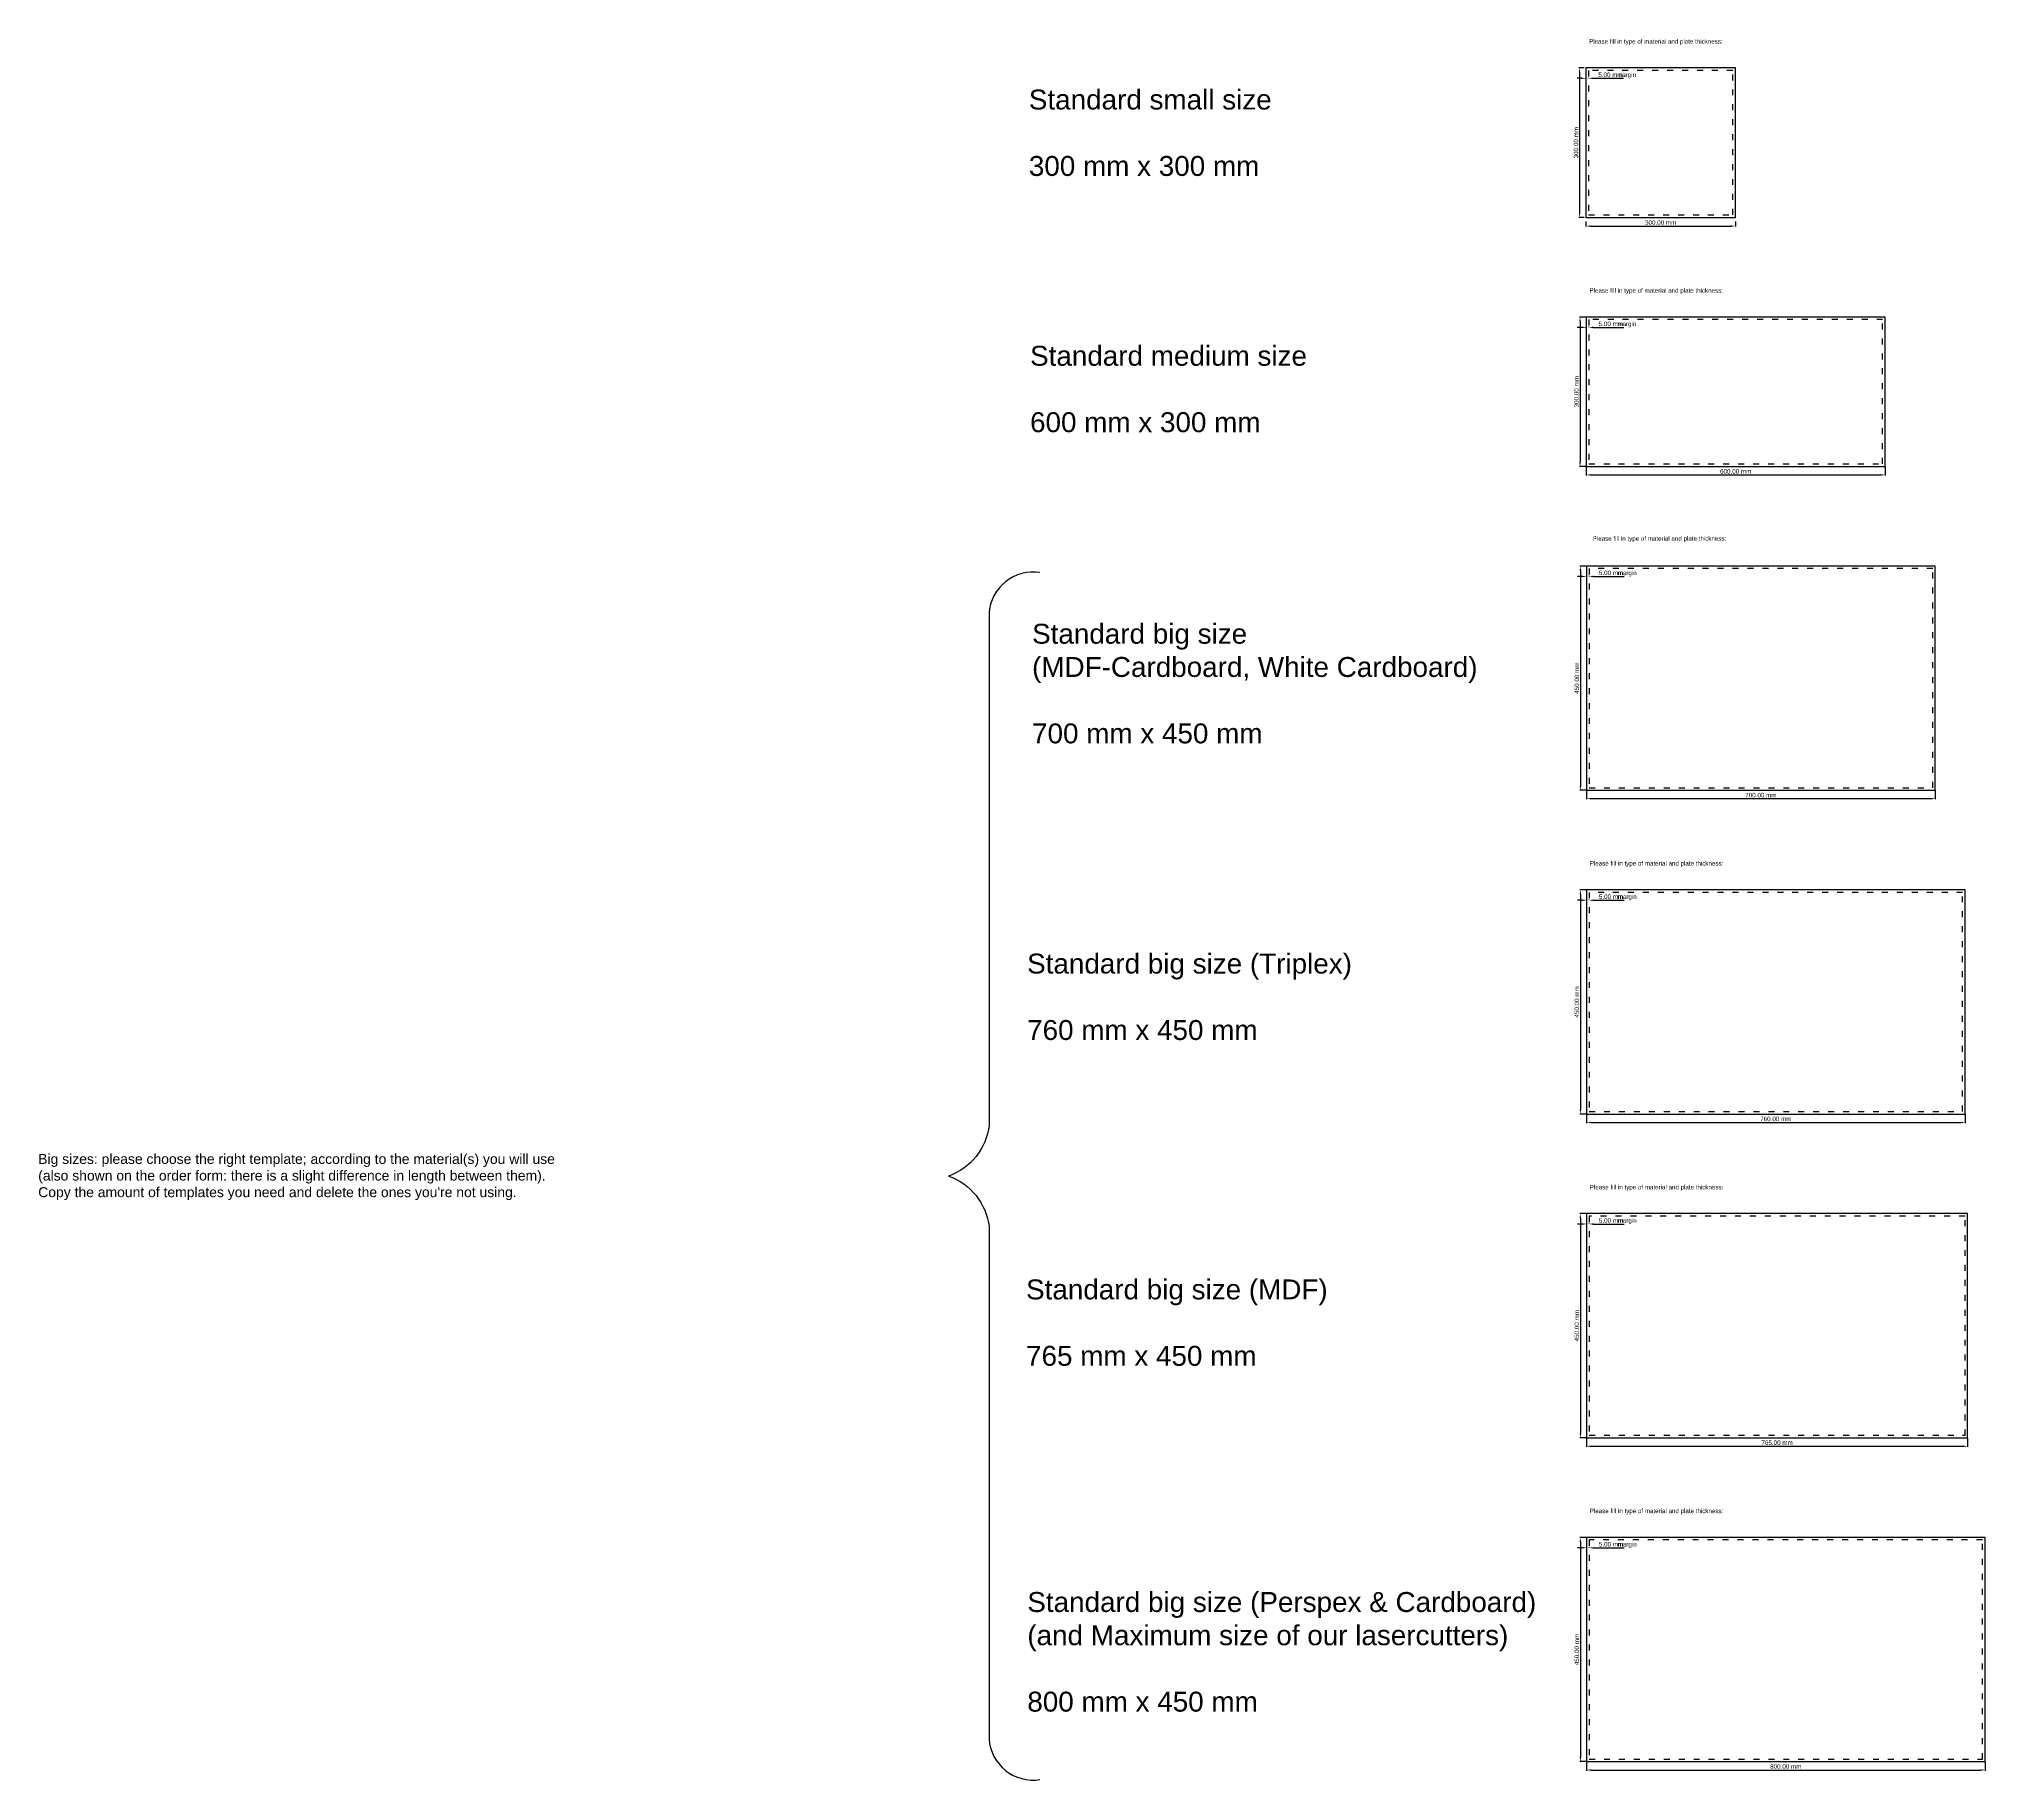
# Model space of a CAD drawing. Header units: millimetres. Extents: x 1134 to 5129, y -2137 to 2987.
# Drawn here: x 1134 to 5041, y -2137 to 1358 of the extents above; entities that cross this region are included whole.
import ezdxf

# ---------------------------------------------------------------- set-up
doc = ezdxf.new("R2010")
doc.units = ezdxf.units.MM
doc.linetypes.add('ACAD_ISO03W100', pattern=[30, 12, -18])
doc.layers.add('layout', color=3, linetype='Continuous', true_color=0x00ff00)
doc.styles.add('ARIAL', font='arial.ttf')
doc.dimstyles.new('ARIAL', dxfattribs={"dimtxt": 9, "dimasz": 9, "dimexe": 1.25, "dimexo": 0.625, "dimgap": 2.5, "dimtad": 1, "dimtoh": 1, "dimzin": 1, "dimdsep": 46, "dimtxsty": 'ARIAL', "dimcen": 2.5, "dimadec": 0, "dimazin": 0, "dimtfac": 1, "dimtdec": 4, "dimtix": 1, "dimtofl": 0, "dimtmove": 1, "dimatfit": 3, "dimfxl": 1, "dimtolj": 1, "dimtzin": 1, "dimarcsym": 0})

# ---------------------------------------------------------------- blocks, each defined once
blk = doc.blocks.new('*D9')
at = {"layer": 'Defpoints', "color": 0, "transparency": 16777216}
for p in [(4240.6, -150), (4940.6, -150), (4940.6, -166.9)]:
    blk.add_point(p, dxfattribs=at)
at = {"layer": 'layout', "color": 0, "lineweight": -2, "transparency": 16777216}
for p, q in [((4240.6, -150.6), (4240.6, -168.2)), ((4940.6, -150.6), (4940.6, -168.2)), ((4249.6, -166.9), (4931.6, -166.9))]:
    blk.add_line(p, q, dxfattribs=at)
at = {"layer": 'layout', "color": 0, "transparency": 16777216}
for points in [[(4249.6, -165.4), (4249.6, -168.4), (4240.6, -166.9)], [(4931.6, -168.4), (4931.6, -165.4), (4940.6, -166.9)]]:
    blk.add_solid(points, dxfattribs=at)
at = {"layer": 'layout', "color": 0, "transparency": 16777216, "insert": (4590.6, -159.8), "char_height": 9, "attachment_point": 5, "style": 'ARIAL'}
blk.add_mtext('\\A1;700.00 mm', dxfattribs=at)
blk = doc.blocks.new('*D10')
at = {"layer": 'Defpoints', "color": 0, "transparency": 16777216}
for p in [(4240.6, 300), (4228.1, -150), (4240.6, -150)]:
    blk.add_point(p, dxfattribs=at)
at = {"layer": 'layout', "color": 0, "lineweight": -2, "transparency": 16777216}
for p, q in [((4240, 300), (4226.9, 300)), ((4228.1, 291), (4228.1, -141)), ((4240, -150), (4226.9, -150))]:
    blk.add_line(p, q, dxfattribs=at)
at = {"layer": 'layout', "color": 0, "transparency": 16777216}
for points in [[(4229.6, 291), (4226.6, 291), (4228.1, 300)], [(4226.6, -141), (4229.6, -141), (4228.1, -150)]]:
    blk.add_solid(points, dxfattribs=at)
at = {"layer": 'layout', "color": 0, "transparency": 16777216, "insert": (4221, 75), "char_height": 9, "attachment_point": 5, "rotation": 90, "style": 'ARIAL'}
blk.add_mtext('\\A1;450.00 mm', dxfattribs=at)
blk = doc.blocks.new('*D11')
at = {"layer": 'Defpoints', "color": 0, "transparency": 16777216}
for p in [(4240.6, 279.1), (4245.6, 279.2), (4245.6, 279.1)]:
    blk.add_point(p, dxfattribs=at)
at = {"layer": 'layout', "color": 0, "lineweight": -2, "transparency": 16777216}
for p, q in [((4231.6, 279.2), (4222.6, 279.2)), ((4240.6, 279.8), (4240.6, 280.4)), ((4245.6, 279.8), (4245.6, 280.4)), ((4254.6, 279.2), (4316.2, 279.2))]:
    blk.add_line(p, q, dxfattribs=at)
at = {"layer": 'layout', "color": 0, "transparency": 16777216}
for points in [[(4231.6, 277.7), (4231.6, 280.7), (4240.6, 279.2)], [(4254.6, 280.7), (4254.6, 277.7), (4245.6, 279.2)]]:
    blk.add_solid(points, dxfattribs=at)
at = {"layer": 'layout', "color": 0, "transparency": 16777216, "insert": (4289.9, 286.3), "char_height": 9, "attachment_point": 5, "style": 'ARIAL'}
blk.add_mtext('\\A1;5.00 mm', dxfattribs=at)
blk = doc.blocks.new('*D12')
at = {"layer": 'Defpoints', "color": 0, "transparency": 16777216}
for p in [(4240.6, 279.1), (4245.6, 279.2), (4245.6, 279.1)]:
    blk.add_point(p, dxfattribs=at)
at = {"layer": 'layout', "color": 0, "lineweight": -2, "transparency": 16777216}
for p, q in [((4231.6, 279.2), (4222.6, 279.2)), ((4240.6, 279.8), (4240.6, 280.4)), ((4245.6, 279.8), (4245.6, 280.4)), ((4254.6, 279.2), (4316.2, 279.2))]:
    blk.add_line(p, q, dxfattribs=at)
at = {"layer": 'layout', "color": 0, "transparency": 16777216}
for points in [[(4231.6, 277.7), (4231.6, 280.7), (4240.6, 279.2)], [(4254.6, 280.7), (4254.6, 277.7), (4245.6, 279.2)]]:
    blk.add_solid(points, dxfattribs=at)
at = {"layer": 'layout', "color": 0, "transparency": 16777216, "insert": (4289.9, 286.3), "char_height": 9, "attachment_point": 5, "style": 'ARIAL'}
blk.add_mtext('\\A1;5.00 mm', dxfattribs=at)
blk = doc.blocks.new('*D13')
at = {"layer": 'Defpoints', "color": 0, "transparency": 16777216}
for p in [(4240.6, -2100), (5040.6, -2100), (5040.6, -2116.9)]:
    blk.add_point(p, dxfattribs=at)
at = {"layer": 'layout', "color": 0, "lineweight": -2, "transparency": 16777216}
for p, q in [((4240.6, -2100.6), (4240.6, -2118.2)), ((5040.6, -2100.6), (5040.6, -2118.2)), ((4249.6, -2116.9), (5031.6, -2116.9))]:
    blk.add_line(p, q, dxfattribs=at)
at = {"layer": 'layout', "color": 0, "transparency": 16777216}
for points in [[(4249.6, -2115.4), (4249.6, -2118.4), (4240.6, -2116.9)], [(5031.6, -2118.4), (5031.6, -2115.4), (5040.6, -2116.9)]]:
    blk.add_solid(points, dxfattribs=at)
at = {"layer": 'layout', "color": 0, "transparency": 16777216, "insert": (4640.6, -2109.8), "char_height": 9, "attachment_point": 5, "style": 'ARIAL'}
blk.add_mtext('\\A1;800.00 mm', dxfattribs=at)
blk = doc.blocks.new('*D14')
at = {"layer": 'Defpoints', "color": 0, "transparency": 16777216}
for p in [(4240.6, -1650), (4228.1, -2100), (4240.6, -2100)]:
    blk.add_point(p, dxfattribs=at)
at = {"layer": 'layout', "color": 0, "lineweight": -2, "transparency": 16777216}
for p, q in [((4240, -1650), (4226.9, -1650)), ((4228.1, -1659), (4228.1, -2091)), ((4240, -2100), (4226.9, -2100))]:
    blk.add_line(p, q, dxfattribs=at)
at = {"layer": 'layout', "color": 0, "transparency": 16777216}
for points in [[(4229.6, -1659), (4226.6, -1659), (4228.1, -1650)], [(4226.6, -2091), (4229.6, -2091), (4228.1, -2100)]]:
    blk.add_solid(points, dxfattribs=at)
at = {"layer": 'layout', "color": 0, "transparency": 16777216, "insert": (4221, -1875), "char_height": 9, "attachment_point": 5, "rotation": 90, "style": 'ARIAL'}
blk.add_mtext('\\A1;450.00 mm', dxfattribs=at)
blk = doc.blocks.new('*D15')
at = {"layer": 'Defpoints', "color": 0, "transparency": 16777216}
for p in [(4240.6, -1670.9), (4245.6, -1670.8), (4245.6, -1670.9)]:
    blk.add_point(p, dxfattribs=at)
at = {"layer": 'layout', "color": 0, "lineweight": -2, "transparency": 16777216}
for p, q in [((4231.6, -1670.8), (4222.6, -1670.8)), ((4240.6, -1670.2), (4240.6, -1669.6)), ((4245.6, -1670.2), (4245.6, -1669.6)), ((4254.6, -1670.8), (4316.2, -1670.8))]:
    blk.add_line(p, q, dxfattribs=at)
at = {"layer": 'layout', "color": 0, "transparency": 16777216}
for points in [[(4231.6, -1672.3), (4231.6, -1669.3), (4240.6, -1670.8)], [(4254.6, -1669.3), (4254.6, -1672.3), (4245.6, -1670.8)]]:
    blk.add_solid(points, dxfattribs=at)
at = {"layer": 'layout', "color": 0, "transparency": 16777216, "insert": (4289.9, -1663.7), "char_height": 9, "attachment_point": 5, "style": 'ARIAL'}
blk.add_mtext('\\A1;5.00 mm', dxfattribs=at)
blk = doc.blocks.new('*D16')
at = {"layer": 'Defpoints', "color": 0, "transparency": 16777216}
for p in [(4240.6, -1670.9), (4245.6, -1670.8), (4245.6, -1670.9)]:
    blk.add_point(p, dxfattribs=at)
at = {"layer": 'layout', "color": 0, "lineweight": -2, "transparency": 16777216}
for p, q in [((4231.6, -1670.8), (4222.6, -1670.8)), ((4240.6, -1670.2), (4240.6, -1669.6)), ((4245.6, -1670.2), (4245.6, -1669.6)), ((4254.6, -1670.8), (4316.2, -1670.8))]:
    blk.add_line(p, q, dxfattribs=at)
at = {"layer": 'layout', "color": 0, "transparency": 16777216}
for points in [[(4231.6, -1672.3), (4231.6, -1669.3), (4240.6, -1670.8)], [(4254.6, -1669.3), (4254.6, -1672.3), (4245.6, -1670.8)]]:
    blk.add_solid(points, dxfattribs=at)
at = {"layer": 'layout', "color": 0, "transparency": 16777216, "insert": (4289.9, -1663.7), "char_height": 9, "attachment_point": 5, "style": 'ARIAL'}
blk.add_mtext('\\A1;5.00 mm', dxfattribs=at)
blk = doc.blocks.new('*D17')
at = {"layer": 'Defpoints', "color": 0, "transparency": 16777216}
for p in [(4240.6, -1450), (5005.6, -1450), (5005.6, -1466.9)]:
    blk.add_point(p, dxfattribs=at)
at = {"layer": 'layout', "color": 0, "lineweight": -2, "transparency": 16777216}
for p, q in [((4240.6, -1450.6), (4240.6, -1468.2)), ((4249.6, -1466.9), (4996.6, -1466.9)), ((5005.6, -1450.6), (5005.6, -1468.2))]:
    blk.add_line(p, q, dxfattribs=at)
at = {"layer": 'layout', "color": 0, "transparency": 16777216}
for points in [[(4249.6, -1465.4), (4249.6, -1468.4), (4240.6, -1466.9)], [(4996.6, -1468.4), (4996.6, -1465.4), (5005.6, -1466.9)]]:
    blk.add_solid(points, dxfattribs=at)
at = {"layer": 'layout', "color": 0, "transparency": 16777216, "insert": (4623.1, -1459.8), "char_height": 9, "attachment_point": 5, "style": 'ARIAL'}
blk.add_mtext('\\A1;765.00 mm', dxfattribs=at)
blk = doc.blocks.new('*D18')
at = {"layer": 'Defpoints', "color": 0, "transparency": 16777216}
for p in [(4240.6, -1000), (4228.1, -1450), (4240.6, -1450)]:
    blk.add_point(p, dxfattribs=at)
at = {"layer": 'layout', "color": 0, "lineweight": -2, "transparency": 16777216}
for p, q in [((4240, -1000), (4226.9, -1000)), ((4228.1, -1009), (4228.1, -1441)), ((4240, -1450), (4226.9, -1450))]:
    blk.add_line(p, q, dxfattribs=at)
at = {"layer": 'layout', "color": 0, "transparency": 16777216}
for points in [[(4229.6, -1009), (4226.6, -1009), (4228.1, -1000)], [(4226.6, -1441), (4229.6, -1441), (4228.1, -1450)]]:
    blk.add_solid(points, dxfattribs=at)
at = {"layer": 'layout', "color": 0, "transparency": 16777216, "insert": (4221, -1225), "char_height": 9, "attachment_point": 5, "rotation": 90, "style": 'ARIAL'}
blk.add_mtext('\\A1;450.00 mm', dxfattribs=at)
blk = doc.blocks.new('*D19')
at = {"layer": 'Defpoints', "color": 0, "transparency": 16777216}
for p in [(4240.6, -1020.9), (4245.6, -1020.8), (4245.6, -1020.9)]:
    blk.add_point(p, dxfattribs=at)
at = {"layer": 'layout', "color": 0, "lineweight": -2, "transparency": 16777216}
for p, q in [((4231.6, -1020.8), (4222.6, -1020.8)), ((4240.6, -1020.2), (4240.6, -1019.6)), ((4245.6, -1020.2), (4245.6, -1019.6)), ((4254.6, -1020.8), (4316.2, -1020.8))]:
    blk.add_line(p, q, dxfattribs=at)
at = {"layer": 'layout', "color": 0, "transparency": 16777216}
for points in [[(4231.6, -1022.3), (4231.6, -1019.3), (4240.6, -1020.8)], [(4254.6, -1019.3), (4254.6, -1022.3), (4245.6, -1020.8)]]:
    blk.add_solid(points, dxfattribs=at)
at = {"layer": 'layout', "color": 0, "transparency": 16777216, "insert": (4289.9, -1013.7), "char_height": 9, "attachment_point": 5, "style": 'ARIAL'}
blk.add_mtext('\\A1;5.00 mm', dxfattribs=at)
blk = doc.blocks.new('*D20')
at = {"layer": 'Defpoints', "color": 0, "transparency": 16777216}
for p in [(4240.6, -1020.9), (4245.6, -1020.8), (4245.6, -1020.9)]:
    blk.add_point(p, dxfattribs=at)
at = {"layer": 'layout', "color": 0, "lineweight": -2, "transparency": 16777216}
for p, q in [((4231.6, -1020.8), (4222.6, -1020.8)), ((4240.6, -1020.2), (4240.6, -1019.6)), ((4245.6, -1020.2), (4245.6, -1019.6)), ((4254.6, -1020.8), (4316.2, -1020.8))]:
    blk.add_line(p, q, dxfattribs=at)
at = {"layer": 'layout', "color": 0, "transparency": 16777216}
for points in [[(4231.6, -1022.3), (4231.6, -1019.3), (4240.6, -1020.8)], [(4254.6, -1019.3), (4254.6, -1022.3), (4245.6, -1020.8)]]:
    blk.add_solid(points, dxfattribs=at)
at = {"layer": 'layout', "color": 0, "transparency": 16777216, "insert": (4289.9, -1013.7), "char_height": 9, "attachment_point": 5, "style": 'ARIAL'}
blk.add_mtext('\\A1;5.00 mm', dxfattribs=at)
blk = doc.blocks.new('*D21')
at = {"layer": 'Defpoints', "color": 0, "transparency": 16777216}
for p in [(4240.6, -800), (5000.6, -800), (5000.6, -816.9)]:
    blk.add_point(p, dxfattribs=at)
at = {"layer": 'layout', "color": 0, "lineweight": -2, "transparency": 16777216}
for p, q in [((4240.6, -800.6), (4240.6, -818.2)), ((4249.6, -816.9), (4991.6, -816.9)), ((5000.6, -800.6), (5000.6, -818.2))]:
    blk.add_line(p, q, dxfattribs=at)
at = {"layer": 'layout', "color": 0, "transparency": 16777216}
for points in [[(4249.6, -815.4), (4249.6, -818.4), (4240.6, -816.9)], [(4991.6, -818.4), (4991.6, -815.4), (5000.6, -816.9)]]:
    blk.add_solid(points, dxfattribs=at)
at = {"layer": 'layout', "color": 0, "transparency": 16777216, "insert": (4620.6, -809.8), "char_height": 9, "attachment_point": 5, "style": 'ARIAL'}
blk.add_mtext('\\A1;760.00 mm', dxfattribs=at)
blk = doc.blocks.new('*D22')
at = {"layer": 'Defpoints', "color": 0, "transparency": 16777216}
for p in [(4240.6, -350), (4228.1, -800), (4240.6, -800)]:
    blk.add_point(p, dxfattribs=at)
at = {"layer": 'layout', "color": 0, "lineweight": -2, "transparency": 16777216}
for p, q in [((4240, -350), (4226.9, -350)), ((4228.1, -359), (4228.1, -791)), ((4240, -800), (4226.9, -800))]:
    blk.add_line(p, q, dxfattribs=at)
at = {"layer": 'layout', "color": 0, "transparency": 16777216}
for points in [[(4229.6, -359), (4226.6, -359), (4228.1, -350)], [(4226.6, -791), (4229.6, -791), (4228.1, -800)]]:
    blk.add_solid(points, dxfattribs=at)
at = {"layer": 'layout', "color": 0, "transparency": 16777216, "insert": (4221, -575), "char_height": 9, "attachment_point": 5, "rotation": 90, "style": 'ARIAL'}
blk.add_mtext('\\A1;450.00 mm', dxfattribs=at)
blk = doc.blocks.new('*D23')
at = {"layer": 'Defpoints', "color": 0, "transparency": 16777216}
for p in [(4240.6, -370.9), (4245.6, -370.8), (4245.6, -370.9)]:
    blk.add_point(p, dxfattribs=at)
at = {"layer": 'layout', "color": 0, "lineweight": -2, "transparency": 16777216}
for p, q in [((4231.6, -370.8), (4222.6, -370.8)), ((4240.6, -370.2), (4240.6, -369.6)), ((4245.6, -370.2), (4245.6, -369.6)), ((4254.6, -370.8), (4316.2, -370.8))]:
    blk.add_line(p, q, dxfattribs=at)
at = {"layer": 'layout', "color": 0, "transparency": 16777216}
for points in [[(4231.6, -372.3), (4231.6, -369.3), (4240.6, -370.8)], [(4254.6, -369.3), (4254.6, -372.3), (4245.6, -370.8)]]:
    blk.add_solid(points, dxfattribs=at)
at = {"layer": 'layout', "color": 0, "transparency": 16777216, "insert": (4289.9, -363.7), "char_height": 9, "attachment_point": 5, "style": 'ARIAL'}
blk.add_mtext('\\A1;5.00 mm', dxfattribs=at)
blk = doc.blocks.new('*D24')
at = {"layer": 'Defpoints', "color": 0, "transparency": 16777216}
for p in [(4240.6, -370.9), (4245.6, -370.8), (4245.6, -370.9)]:
    blk.add_point(p, dxfattribs=at)
at = {"layer": 'layout', "color": 0, "lineweight": -2, "transparency": 16777216}
for p, q in [((4231.6, -370.8), (4222.6, -370.8)), ((4240.6, -370.2), (4240.6, -369.6)), ((4245.6, -370.2), (4245.6, -369.6)), ((4254.6, -370.8), (4316.2, -370.8))]:
    blk.add_line(p, q, dxfattribs=at)
at = {"layer": 'layout', "color": 0, "transparency": 16777216}
for points in [[(4231.6, -372.3), (4231.6, -369.3), (4240.6, -370.8)], [(4254.6, -369.3), (4254.6, -372.3), (4245.6, -370.8)]]:
    blk.add_solid(points, dxfattribs=at)
at = {"layer": 'layout', "color": 0, "transparency": 16777216, "insert": (4289.9, -363.7), "char_height": 9, "attachment_point": 5, "style": 'ARIAL'}
blk.add_mtext('\\A1;5.00 mm', dxfattribs=at)
blk = doc.blocks.new('*D25')
at = {"layer": 'Defpoints', "color": 0, "transparency": 16777216}
for p in [(4240, 500), (4840, 500), (4840, 483.1)]:
    blk.add_point(p, dxfattribs=at)
at = {"layer": 'layout', "color": 0, "lineweight": -2, "transparency": 16777216}
for p, q in [((4240, 499.4), (4240, 481.8)), ((4249, 483.1), (4831, 483.1)), ((4840, 499.4), (4840, 481.8))]:
    blk.add_line(p, q, dxfattribs=at)
at = {"layer": 'layout', "color": 0, "transparency": 16777216}
for points in [[(4249, 484.6), (4249, 481.6), (4240, 483.1)], [(4831, 481.6), (4831, 484.6), (4840, 483.1)]]:
    blk.add_solid(points, dxfattribs=at)
at = {"layer": 'layout', "color": 0, "transparency": 16777216, "insert": (4540, 490.2), "char_height": 9, "attachment_point": 5, "style": 'ARIAL'}
blk.add_mtext('\\A1;600.00 mm', dxfattribs=at)
blk = doc.blocks.new('*D26')
at = {"layer": 'Defpoints', "color": 0, "transparency": 16777216}
for p in [(4240, 800), (4227.5, 500), (4240, 500)]:
    blk.add_point(p, dxfattribs=at)
at = {"layer": 'layout', "color": 0, "lineweight": -2, "transparency": 16777216}
for p, q in [((4239.4, 800), (4226.3, 800)), ((4227.5, 791), (4227.5, 509)), ((4239.4, 500), (4226.3, 500))]:
    blk.add_line(p, q, dxfattribs=at)
at = {"layer": 'layout', "color": 0, "transparency": 16777216}
for points in [[(4229, 791), (4226, 791), (4227.5, 800)], [(4226, 509), (4229, 509), (4227.5, 500)]]:
    blk.add_solid(points, dxfattribs=at)
at = {"layer": 'layout', "color": 0, "transparency": 16777216, "insert": (4220.4, 650), "char_height": 9, "attachment_point": 5, "rotation": 90, "style": 'ARIAL'}
blk.add_mtext('\\A1;300.00 mm', dxfattribs=at)
blk = doc.blocks.new('*D29')
at = {"layer": 'Defpoints', "color": 0, "transparency": 16777216}
for p in [(4240, 779.1), (4245, 779.2), (4245, 779.1)]:
    blk.add_point(p, dxfattribs=at)
at = {"layer": 'layout', "color": 0, "lineweight": -2, "transparency": 16777216}
for p, q in [((4231, 779.2), (4222, 779.2)), ((4240, 779.8), (4240, 780.4)), ((4245, 779.8), (4245, 780.4)), ((4254, 779.2), (4315.5, 779.2))]:
    blk.add_line(p, q, dxfattribs=at)
at = {"layer": 'layout', "color": 0, "transparency": 16777216}
for points in [[(4231, 777.7), (4231, 780.7), (4240, 779.2)], [(4254, 780.7), (4254, 777.7), (4245, 779.2)]]:
    blk.add_solid(points, dxfattribs=at)
at = {"layer": 'layout', "color": 0, "transparency": 16777216, "insert": (4289.3, 786.3), "char_height": 9, "attachment_point": 5, "style": 'ARIAL'}
blk.add_mtext('\\A1;5.00 mm', dxfattribs=at)
blk = doc.blocks.new('*D30')
at = {"layer": 'Defpoints', "color": 0, "transparency": 16777216}
for p in [(4240, 779.1), (4245, 779.2), (4245, 779.1)]:
    blk.add_point(p, dxfattribs=at)
at = {"layer": 'layout', "color": 0, "lineweight": -2, "transparency": 16777216}
for p, q in [((4231, 779.2), (4222, 779.2)), ((4240, 779.8), (4240, 780.4)), ((4245, 779.8), (4245, 780.4)), ((4254, 779.2), (4315.5, 779.2))]:
    blk.add_line(p, q, dxfattribs=at)
at = {"layer": 'layout', "color": 0, "transparency": 16777216}
for points in [[(4231, 777.7), (4231, 780.7), (4240, 779.2)], [(4254, 780.7), (4254, 777.7), (4245, 779.2)]]:
    blk.add_solid(points, dxfattribs=at)
at = {"layer": 'layout', "color": 0, "transparency": 16777216, "insert": (4289.3, 786.3), "char_height": 9, "attachment_point": 5, "style": 'ARIAL'}
blk.add_mtext('\\A1;5.00 mm', dxfattribs=at)
blk = doc.blocks.new('*D27')
at = {"layer": 'Defpoints', "color": 0, "transparency": 16777216}
for p in [(4239.4, 992.6), (4539.4, 992.6), (4539.4, 982.6)]:
    blk.add_point(p, dxfattribs=at)
at = {"layer": 'layout', "color": 0, "lineweight": -2, "transparency": 16777216}
for p, q in [((4239.4, 992), (4239.4, 981.4)), ((4248.4, 982.6), (4530.4, 982.6)), ((4539.4, 992), (4539.4, 981.4))]:
    blk.add_line(p, q, dxfattribs=at)
at = {"layer": 'layout', "color": 0, "transparency": 16777216}
for points in [[(4248.4, 984.1), (4248.4, 981.1), (4239.4, 982.6)], [(4530.4, 981.1), (4530.4, 984.1), (4539.4, 982.6)]]:
    blk.add_solid(points, dxfattribs=at)
at = {"layer": 'layout', "color": 0, "transparency": 16777216, "insert": (4389.4, 989.7), "char_height": 9, "attachment_point": 5, "style": 'ARIAL'}
blk.add_mtext('\\A1;300.00 mm', dxfattribs=at)
blk = doc.blocks.new('*D28')
at = {"layer": 'Defpoints', "color": 0, "transparency": 16777216}
for p in [(4236.5, 1300), (4226.5, 1000), (4236.5, 1000)]:
    blk.add_point(p, dxfattribs=at)
at = {"layer": 'layout', "color": 0, "lineweight": -2, "transparency": 16777216}
for p, q in [((4235.8, 1300), (4225.2, 1300)), ((4226.5, 1291), (4226.5, 1009)), ((4235.8, 1000), (4225.2, 1000))]:
    blk.add_line(p, q, dxfattribs=at)
at = {"layer": 'layout', "color": 0, "transparency": 16777216}
for points in [[(4228, 1291), (4225, 1291), (4226.5, 1300)], [(4225, 1009), (4228, 1009), (4226.5, 1000)]]:
    blk.add_solid(points, dxfattribs=at)
at = {"layer": 'layout', "color": 0, "transparency": 16777216, "insert": (4219.4, 1150), "char_height": 9, "attachment_point": 5, "rotation": 90, "style": 'ARIAL'}
blk.add_mtext('\\A1;300.00 mm', dxfattribs=at)
blk = doc.blocks.new('*D31')
at = {"layer": 'Defpoints', "color": 0, "transparency": 16777216}
for p in [(4239.4, 1279.1), (4244.4, 1279.2), (4244.4, 1279.1)]:
    blk.add_point(p, dxfattribs=at)
at = {"layer": 'layout', "color": 0, "lineweight": -2, "transparency": 16777216}
for p, q in [((4230.4, 1279.2), (4221.4, 1279.2)), ((4239.4, 1279.8), (4239.4, 1280.4)), ((4244.4, 1279.8), (4244.4, 1280.4)), ((4253.4, 1279.2), (4314.9, 1279.2))]:
    blk.add_line(p, q, dxfattribs=at)
at = {"layer": 'layout', "color": 0, "transparency": 16777216}
for points in [[(4230.4, 1277.7), (4230.4, 1280.7), (4239.4, 1279.2)], [(4253.4, 1280.7), (4253.4, 1277.7), (4244.4, 1279.2)]]:
    blk.add_solid(points, dxfattribs=at)
at = {"layer": 'layout', "color": 0, "transparency": 16777216, "insert": (4288.6, 1286.3), "char_height": 9, "attachment_point": 5, "style": 'ARIAL'}
blk.add_mtext('\\A1;5.00 mm', dxfattribs=at)
blk = doc.blocks.new('*D32')
at = {"layer": 'Defpoints', "color": 0, "transparency": 16777216}
for p in [(4239.4, 1279.1), (4244.4, 1279.2), (4244.4, 1279.1)]:
    blk.add_point(p, dxfattribs=at)
at = {"layer": 'layout', "color": 0, "lineweight": -2, "transparency": 16777216}
for p, q in [((4230.4, 1279.2), (4221.4, 1279.2)), ((4239.4, 1279.8), (4239.4, 1280.4)), ((4244.4, 1279.8), (4244.4, 1280.4)), ((4253.4, 1279.2), (4314.9, 1279.2))]:
    blk.add_line(p, q, dxfattribs=at)
at = {"layer": 'layout', "color": 0, "transparency": 16777216}
for points in [[(4230.4, 1277.7), (4230.4, 1280.7), (4239.4, 1279.2)], [(4253.4, 1280.7), (4253.4, 1277.7), (4244.4, 1279.2)]]:
    blk.add_solid(points, dxfattribs=at)
at = {"layer": 'layout', "color": 0, "transparency": 16777216, "insert": (4288.6, 1286.3), "char_height": 9, "attachment_point": 5, "style": 'ARIAL'}
blk.add_mtext('\\A1;5.00 mm', dxfattribs=at)

msp = doc.modelspace()

# ---------------------------------------------------------------- linework, layer by layer
at = {"layer": 'layout'}
for p, q in [((3041.072, 205.27), (3041.072, -822.315)), ((3041.072, -1026.75), (3041.072, -2054.334))]:
    msp.add_line(p, q, dxfattribs=at)
for points in [[(4239.369, 1000.023), (4539.369, 1000.023), (4539.369, 1300.023), (4239.369, 1300.023)], [(4239.994, 500.023), (4839.994, 500.023), (4839.994, 800.023), (4239.994, 800.023)], [(4240.619, -149.977), (4940.619, -149.977), (4940.619, 300.023), (4240.619, 300.023)], [(4240.619, -799.977), (5000.619, -799.977), (5000.619, -349.977), (4240.619, -349.977)], [(4240.619, -1449.977), (5005.619, -1449.977), (5005.619, -999.977), (4240.619, -999.977)], [(4240.619, -2099.977), (5040.619, -2099.977), (5040.619, -1649.977), (4240.619, -1649.977)]]:
    msp.add_lwpolyline(points, close=True, dxfattribs=at)
at = {"layer": 'layout', "linetype": 'ACAD_ISO03W100'}
for points in [[(4244.369, 1005.023), (4534.369, 1005.023), (4534.369, 1295.023), (4244.369, 1295.023)], [(4244.994, 505.023), (4834.994, 505.023), (4834.994, 795.023), (4244.994, 795.023)], [(4245.619, -144.977), (4935.619, -144.977), (4935.619, 295.023), (4245.619, 295.023)], [(4245.619, -794.977), (4995.619, -794.977), (4995.619, -354.977), (4245.619, -354.977)], [(4245.619, -1444.977), (5000.619, -1444.977), (5000.619, -1004.977), (4245.619, -1004.977)], [(4245.619, -2094.977), (5035.619, -2094.977), (5035.619, -1654.977), (4245.619, -1654.977)]]:
    msp.add_lwpolyline(points, close=True, dxfattribs=at)
at = {"layer": 'layout'}
for centre, start, end in [((3129.523, 199.352), 81.066292, 176.172745), ((3129.523, -2048.417), 183.827255, 278.933708)]:
    msp.add_arc(centre, 88.649, start, end, dxfattribs=at)
at = {"layer": 'layout', "extrusion": (0, 0, -1)}
for centre, start, end in [((-2919.137, -808.632), 186.40278, 250.836258), ((-2919.137, -1040.433), 109.163742, 173.59722)]:
    msp.add_arc(centre, 122.7, start, end, dxfattribs=at)

# ---------------------------------------------------------------- texts
at = {"layer": 'layout', "attachment_point": 1}
for s, insert, char_height, width in [('Please fill in type of material and plate thickness:', (4245.762, 1357.777), 9, 555.16304), ('margin', (4301.873, 1290.817), 9, 92.73913), ('{\\fArial;Standard small size}\\P\\P{\\fArial;300 mm x 300 mm}', (3120.941, 1256.592), 40, 1045.65217), ('Please fill in type of material and plate thickness:', (4246.387, 857.754), 9, 555.16304), ('margin', (4302.498, 790.794), 9, 92.73913), ('{\\fArial;Standard medium size}\\P\\P{\\fArial;600 mm x 300 mm}', (3123.386, 742.178), 40, 1181.30435), ('Please fill in type of material and plate thickness:', (4252.938, 359.781), 9, 555.16304), ('margin', (4303.123, 290.794), 9, 92.73913), ('{\\fArial;Standard big size}\\P{\\fArial;(MDF-Cardboard, White Cardboard)}\\P\\P{\\fArial;700 mm x 450 mm}', (3127.412, 184.157), 40, 1854.34783), ('Please fill in type of material and plate thickness:', (4247.012, -292.246), 9, 555.16304), ('margin', (4303.123, -359.206), 9, 92.73913), ('{\\fArial;Standard big size (Triplex)}\\P\\P{\\fArial;760 mm x 450 mm}', (3117.48, -477.972), 40, 1373.04348), ("\\P\\P{\\fArial;Big sizes: please choose the right template; according to the material(s) you will use}\\P{\\fArial;(also shown on the order form: there is a slight difference in length between them).}\\P{\\fArial;Copy the amount of templates you need and delete the ones you're not using.}", (1132.191, -813.487), 20, 2100.86957), ('Please fill in type of material and plate thickness:', (4247.012, -942.246), 9, 555.16304), ('margin', (4303.123, -1009.206), 9, 92.73913), ('{\\fArial;Standard big size (MDF)}\\P\\P{\\fArial;765 mm x 450 mm}', (3115.36, -1132.052), 40, 1280.43478), ('Please fill in type of material and plate thickness:', (4247.012, -1592.246), 9, 555.16304), ('margin', (4303.123, -1659.206), 9, 92.73913), ('{\\fArial;Standard big size (Perspex & Cardboard)}\\P{\\fArial;(and Maximum size of our lasercutters)}\\P\\P{\\fArial;800 mm x 450 mm}', (3117.867, -1759.602), 40, 2108.26087)]:
    msp.add_mtext(s, dxfattribs=dict(at, insert=insert, char_height=char_height, width=width))

# ---------------------------------------------------------------- dimensions: what is measured, and where the dimension line sits
at = {"layer": 'layout'}
for base, p1, p2, angle, picture, middle in [((4226.455, 1000.023), (4236.455, 1300.023), (4236.455, 1000.023), 90, '*D28', (4219.361, 1150.023)), ((4539.369, 982.647), (4239.369, 992.647), (4539.369, 992.647), 180, '*D27', (4389.369, 989.742)), ((4227.509, 500.023), (4239.994, 800.023), (4239.994, 500.023), 90, '*D26', (4220.415, 650.023)), ((4839.994, 483.07), (4239.994, 500.023), (4839.994, 500.023), 180, '*D25', (4539.994, 490.164)), ((4228.134, -149.977), (4240.619, 300.023), (4240.619, -149.977), 90, '*D10', (4221.04, 75.023)), ((4940.619, -166.93), (4240.619, -149.977), (4940.619, -149.977), 180, '*D9', (4590.619, -159.836)), ((4228.134, -799.977), (4240.619, -349.977), (4240.619, -799.977), 90, '*D22', (4221.04, -574.977)), ((5000.619, -816.93), (4240.619, -799.977), (5000.619, -799.977), 180, '*D21', (4620.619, -809.836)), ((4228.134, -1449.977), (4240.619, -999.977), (4240.619, -1449.977), 90, '*D18', (4221.04, -1224.977)), ((5005.619, -1466.93), (4240.619, -1449.977), (5005.619, -1449.977), 180, '*D17', (4623.119, -1459.836)), ((4228.134, -2099.977), (4240.619, -1649.977), (4240.619, -2099.977), 90, '*D14', (4221.04, -1874.977)), ((5040.619, -2116.93), (4240.619, -2099.977), (5040.619, -2099.977), 180, '*D13', (4640.619, -2109.836))]:
    dim = msp.add_linear_dim(base=base, p1=p1, p2=p2, angle=angle, text='<> mm', dimstyle='ARIAL', override={"dimscale": 1, "dimtxt": 9, "dimasz": 9, "dimexe": 1.25, "dimexo": 0.625, "dimgap": 2.5, "dimtad": 1, "dimtih": 0, "dimtoh": 0, "dimdec": 2, "dimlfac": 1, "dimzin": 1, "dimtxsty": 'ARIAL', "dimsah": 0, "dimcen": 2.5, "dimazin": 1, "dimtix": 0, "dimtmove": 0, "dimtzin": 1}, dxfattribs=at)
    dim.commit()
    dim.dimension.update_dxf_attribs({"geometry": picture, "text_midpoint": middle})
for base, p1, p2, picture, middle in [((4244.369, 1279.161), (4239.369, 1279.145), (4244.369, 1279.145), '*D31', (4288.643, 1286.255)), ((4244.369, 1279.161), (4239.369, 1279.145), (4244.369, 1279.145), '*D32', (4288.643, 1286.255)), ((4244.994, 779.161), (4239.994, 779.145), (4244.994, 779.145), '*D29', (4289.268, 786.255)), ((4244.994, 779.161), (4239.994, 779.145), (4244.994, 779.145), '*D30', (4289.268, 786.255)), ((4245.619, 279.161), (4240.619, 279.145), (4245.619, 279.145), '*D11', (4289.893, 286.255)), ((4245.619, 279.161), (4240.619, 279.145), (4245.619, 279.145), '*D12', (4289.893, 286.255)), ((4245.619, -370.839), (4240.619, -370.855), (4245.619, -370.855), '*D23', (4289.893, -363.745)), ((4245.619, -370.839), (4240.619, -370.855), (4245.619, -370.855), '*D24', (4289.893, -363.745)), ((4245.619, -1020.839), (4240.619, -1020.855), (4245.619, -1020.855), '*D19', (4289.893, -1013.745)), ((4245.619, -1020.839), (4240.619, -1020.855), (4245.619, -1020.855), '*D20', (4289.893, -1013.745)), ((4245.619, -1670.839), (4240.619, -1670.855), (4245.619, -1670.855), '*D15', (4289.893, -1663.745)), ((4245.619, -1670.839), (4240.619, -1670.855), (4245.619, -1670.855), '*D16', (4289.893, -1663.745))]:
    dim = msp.add_linear_dim(base=base, p1=p1, p2=p2, text='<> mm', dimstyle='ARIAL', override={"dimscale": 1, "dimtxt": 9, "dimasz": 9, "dimexe": 1.25, "dimexo": 0.625, "dimgap": 2.5, "dimtad": 1, "dimtih": 0, "dimtoh": 0, "dimdec": 2, "dimlfac": 1, "dimzin": 1, "dimtxsty": 'ARIAL', "dimsah": 0, "dimcen": 2.5, "dimazin": 1, "dimtix": 0, "dimtmove": 0, "dimtzin": 1}, dxfattribs=at)
    dim.commit()
    dim.dimension.update_dxf_attribs({"geometry": picture, "text_midpoint": middle})

doc.saveas('drawing.dxf')
